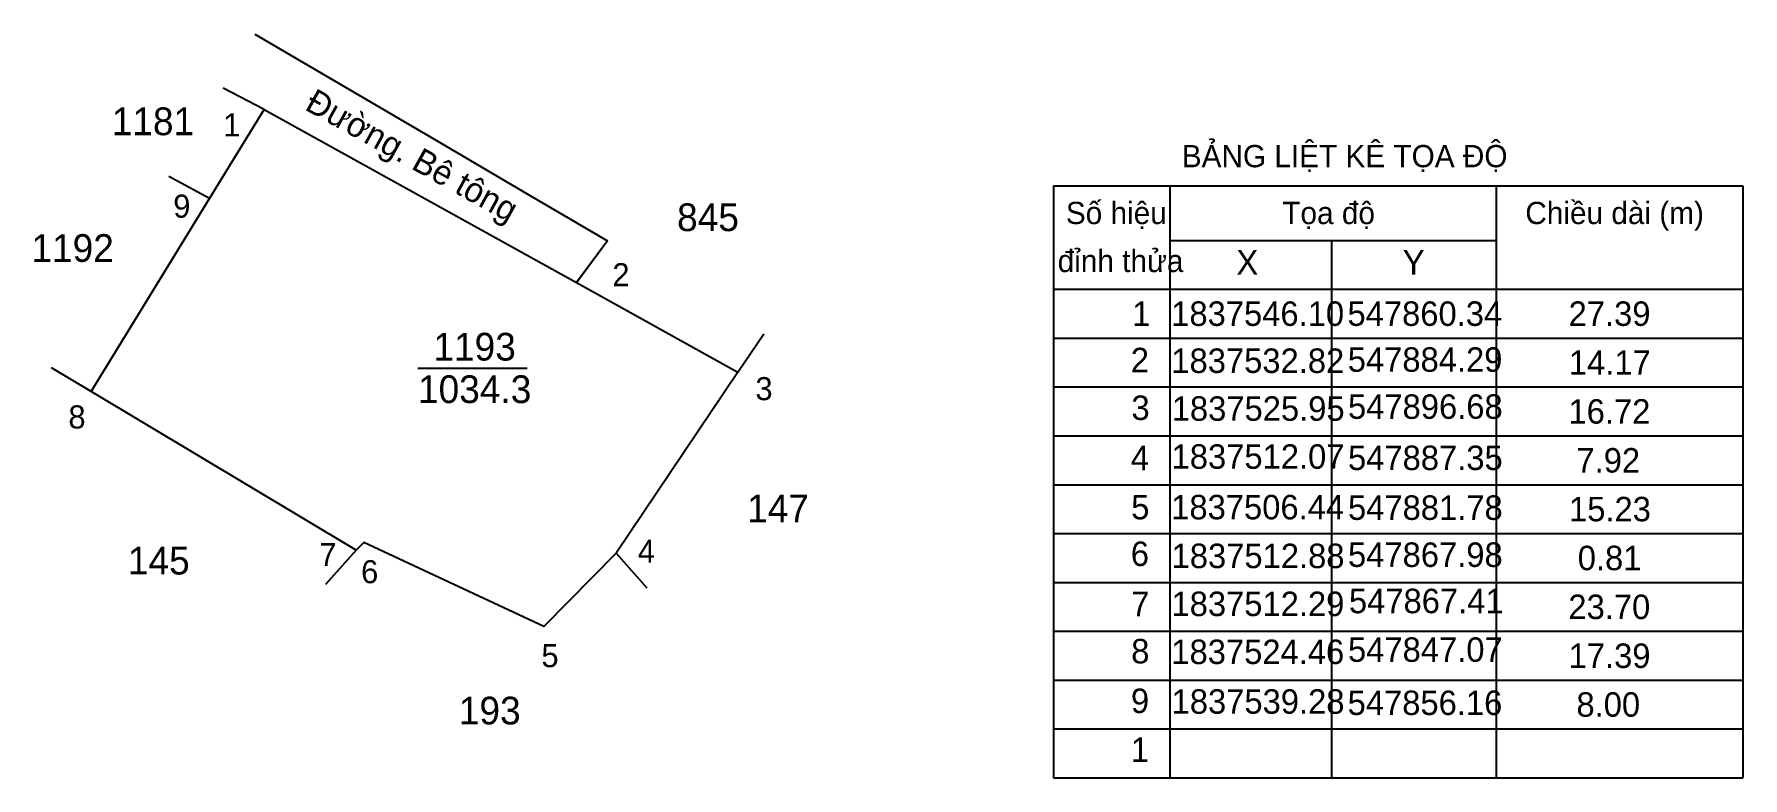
# Model space of a CAD drawing. Extents: x 547378 to 548114, y 1837442 to 1837636.
# Drawn here: x 547378.2 to 547509.2, y 1837494.8 to 1837551.9 of the extents above; entities that cross this region are included whole.
import ezdxf

# ---------------------------------------------------------------- set-up
doc = ezdxf.new("R2010")
doc.units = 0
doc.layers.add('Level 8', color=7, linetype='Continuous')

msp = doc.modelspace()

# ---------------------------------------------------------------- texts
at = {"layer": 'Level 8'}
msp.add_text('Đường. Bê tông', height=1.88, rotation=330.9871, dxfattribs=at).set_placement((547398.83, 1837546.13))
for s, height, p in [('1181', 2.126, (547384.11, 1837544.13)), ('1', 1.77, (547392.66, 1837544.04)), ('BẢNG LIỆT KÊ TỌA ĐỘ', 1.7067, (547466.18, 1837541.67)), ('9', 1.77, (547388.83, 1837537.8)), ('Số hiệu', 1.707, (547457.29, 1837537.31)), ('Tọa độ ', 1.707, (547473.89, 1837537.31)), ('Chiều dài (m)', 1.7067, (547492.53, 1837537.31)), ('845', 2.126, (547427.47, 1837536.77)), ('1192', 2.126, (547377.95, 1837534.41)), ('đỉnh thửa', 1.707, (547456.66, 1837533.63)), ('X', 1.88, (547470.37, 1837533.43)), ('Y', 1.88, (547483.13, 1837533.43)), ('2', 1.77, (547422.51, 1837532.54)), ('1', 1.88, (547462.37, 1837529.5)), ('1837546.10', 1.877, (547465.37, 1837529.5)), ('547860.34', 1.877, (547478.89, 1837529.5)), ('27.39', 1.877, (547495.85, 1837529.5)), ('1193', 2.126, (547408.78, 1837526.84)), ('2', 1.88, (547462.27, 1837525.94)), ('1837532.82', 1.877, (547465.38, 1837525.89)), ('547884.29', 1.877, (547478.91, 1837525.98)), ('14.17', 1.877, (547495.87, 1837525.75)), ('1034.3', 2.126, (547407.6, 1837523.58)), ('3', 1.77, (547433.48, 1837523.8)), ('8', 1.77, (547380.79, 1837521.63)), ('3', 1.88, (547462.32, 1837522.28)), ('1837525.95', 1.877, (547465.41, 1837522.22)), ('547896.68', 1.877, (547478.93, 1837522.37)), ('16.72', 1.877, (547495.84, 1837522)), ('4', 1.88, (547462.27, 1837518.43)), ('1837512.07', 1.877, (547465.4, 1837518.54)), ('547887.35', 1.877, (547478.93, 1837518.44)), ('7.92', 1.877, (547496.45, 1837518.25)), ('147', 2.126, (547432.84, 1837514.44)), ('5', 1.88, (547462.3, 1837514.66)), ('1837506.44', 1.877, (547465.37, 1837514.66)), ('547881.78', 1.877, (547478.93, 1837514.62)), ('15.23', 1.877, (547495.88, 1837514.51)), ('7', 1.77, (547400.03, 1837511.07)), ('4', 1.77, (547424.46, 1837511.33)), ('6', 1.88, (547462.27, 1837511.08)), ('547867.98', 1.877, (547478.93, 1837511.01)), ('145', 2.126, (547385.35, 1837510.43)), ('6', 1.77, (547403.24, 1837509.76)), ('1837512.88', 1.877, (547465.4, 1837510.92)), ('0.81', 1.877, (547496.55, 1837510.76)), ('7', 1.88, (547462.3, 1837507.23)), ('1837512.29', 1.877, (547465.39, 1837507.24)), ('547867.41', 1.877, (547479, 1837507.46)), ('23.70', 1.877, (547495.83, 1837507.01)), ('5', 1.77, (547417.07, 1837503.32)), ('8', 1.88, (547462.3, 1837503.61)), ('1837524.46', 1.877, (547465.38, 1837503.56)), ('547847.07', 1.877, (547478.93, 1837503.73)), ('17.39', 1.877, (547495.85, 1837503.26)), ('193', 2.126, (547410.73, 1837498.93)), ('9', 1.88, (547462.28, 1837499.8)), ('1837539.28', 1.877, (547465.4, 1837499.75)), ('547856.16', 1.877, (547478.9, 1837499.65)), ('8.00', 1.877, (547496.45, 1837499.52)), ('1', 1.88, (547462.27, 1837496.05))]:
    msp.add_text(s, height=height, dxfattribs=at).set_placement(p)

# ---------------------------------------------------------------- linework, layer by layer
at = {"layer": 'Level 8'}
for p, q in [((547395.08, 1837551.88), (547409.19, 1837543.61)), ((547395.8, 1837546.1), (547392.66, 1837547.74)), ((547409.19, 1837543.61), (547416.09, 1837539.56)), ((547391.62, 1837539.28), (547388.49, 1837540.96)), ((547416.09, 1837539.56), (547422.13, 1837536.02)), ((547456.35, 1837540.24), (547456.35, 1837494.83)), ((547456.35, 1837540.24), (547490.32, 1837540.24)), ((547465.27, 1837540.24), (547465.27, 1837494.83)), ((547490.32, 1837494.83), (547490.32, 1837540.24)), ((547490.32, 1837540.24), (547509.21, 1837540.24)), ((547509.21, 1837540.24), (547509.21, 1837494.83)), ((547422.13, 1837536.02), (547419.75, 1837532.82)), ((547419.75, 1837532.82), (547421.86, 1837535.66)), ((547465.27, 1837536.06), (547490.32, 1837536.06)), ((547477.67, 1837536.06), (547477.67, 1837494.83)), ((547456.35, 1837532.31), (547509.21, 1837532.31)), ((547432.14, 1837525.95), (547434.12, 1837528.89)), ((547456.35, 1837528.56), (547509.21, 1837528.56)), ((547382.53, 1837524.46), (547379.49, 1837526.28)), ((547407.6, 1837526.27), (547415.98, 1837526.27)), ((547456.35, 1837524.82), (547509.21, 1837524.82)), ((547456.35, 1837521.07), (547509.21, 1837521.07)), ((547456.35, 1837517.32), (547509.21, 1837517.32)), ((547456.35, 1837513.57), (547509.21, 1837513.57)), ((547402.87, 1837512.29), (547400.5, 1837509.66)), ((547422.81, 1837512.07), (547425.15, 1837509.41)), ((547456.35, 1837509.82), (547509.21, 1837509.82)), ((547456.35, 1837506.08), (547509.21, 1837506.08)), ((547456.35, 1837502.33), (547509.21, 1837502.33)), ((547456.35, 1837498.58), (547509.21, 1837498.58)), ((547456.35, 1837494.83), (547509.21, 1837494.83))]:
    msp.add_line(p, q, dxfattribs=at)
msp.add_lwpolyline([(547422.81, 1837512.07), (547417.24, 1837506.44), (547403.44, 1837512.88), (547402.87, 1837512.29), (547382.53, 1837524.46), (547391.62, 1837539.28), (547395.8, 1837546.1), (547419.75, 1837532.82), (547432.14, 1837525.95)], close=True, dxfattribs=at)

msp.set_redraw_order([(e.dxf.handle, doc.entitydb.next_handle()) for e in msp.query("TEXT MTEXT ATTDEF DIMENSION ARC_DIMENSION")])  # texts and dimensions are drawn at this point

doc.saveas('drawing.dxf')
